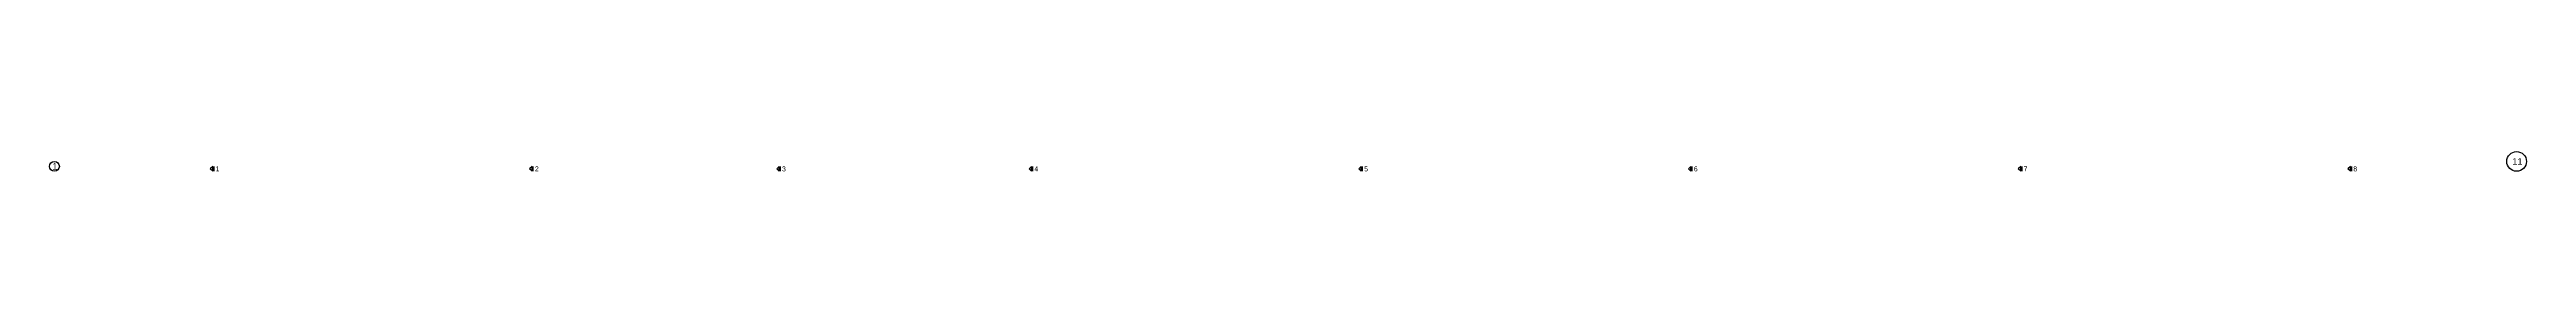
# Model space of a CAD drawing. Extents: x 0 to 98, y 3 to 248.
# Drawn here: x 40.1 to 77.89, y 238.88 to 239.18 of the extents above; entities that cross this region are included whole.
import ezdxf

# ---------------------------------------------------------------- set-up
doc = ezdxf.new("R2010")
doc.units = 0
for name, color, linetype in [('Axisline', 1, 'CONTINUOUS'), ('Axisline_Name', 2, 'CONTINUOUS'), ('SectionLine', 4, 'CONTINUOUS')]:
    doc.layers.add(name, color=color, linetype=linetype)
doc.styles.add('STRUDS_Arial', font='ARIAL.TTF', dxfattribs={"height": 0.04})

msp = doc.modelspace()

# ---------------------------------------------------------------- linework, layer by layer
at = {"layer": 'Axisline'}
for centre, radius in [((77.74, 239.03), 0.15), ((40.18, 238.955), 0.075)]:
    msp.add_circle(centre, radius, dxfattribs=at)
at = {"layer": 'SectionLine'}
for p, q in [((42.595, 238.955), (42.5575, 238.918)), ((42.595, 238.88), (42.5575, 238.918)), ((42.595, 238.88), (42.595, 238.955)), ((42.615, 238.88), (42.615, 238.955)), ((47.465, 238.955), (47.4275, 238.918)), ((47.465, 238.88), (47.4275, 238.918)), ((47.465, 238.88), (47.465, 238.955)), ((47.485, 238.88), (47.485, 238.955)), ((51.235, 238.955), (51.1975, 238.918)), ((51.235, 238.88), (51.1975, 238.918)), ((51.235, 238.88), (51.235, 238.955)), ((51.255, 238.88), (51.255, 238.955)), ((55.085, 238.955), (55.0475, 238.918)), ((55.085, 238.88), (55.0475, 238.918)), ((55.085, 238.88), (55.085, 238.955)), ((55.105, 238.88), (55.105, 238.955)), ((60.115, 238.955), (60.0775, 238.918)), ((60.115, 238.88), (60.0775, 238.918)), ((60.115, 238.88), (60.115, 238.955)), ((60.135, 238.88), (60.135, 238.955)), ((65.145, 238.955), (65.1075, 238.918)), ((65.145, 238.88), (65.1075, 238.918)), ((65.145, 238.88), (65.145, 238.955)), ((65.165, 238.88), (65.165, 238.955)), ((70.175, 238.955), (70.1375, 238.918)), ((70.175, 238.88), (70.1375, 238.918)), ((70.175, 238.88), (70.175, 238.955)), ((70.195, 238.88), (70.195, 238.955)), ((75.205, 238.955), (75.1675, 238.918)), ((75.205, 238.88), (75.1675, 238.918)), ((75.205, 238.88), (75.205, 238.955)), ((75.225, 238.88), (75.225, 238.955))]:
    msp.add_line(p, q, dxfattribs=at)

# ---------------------------------------------------------------- texts
at = {"layer": 'Axisline_Name', "style": 'STRUDS_Arial'}
for s, p in [('1', (40.147, 238.905)), ('11', (77.674, 238.98))]:
    msp.add_text(s, height=0.1, dxfattribs=at).set_placement(p)
at = {"layer": 'SectionLine', "style": 'STRUDS_Arial'}
for s, p in [('1', (42.639, 238.88)), ('2', (47.509, 238.88)), ('3', (51.279, 238.88)), ('4', (55.129, 238.88)), ('5', (60.159, 238.88)), ('6', (65.189, 238.88)), ('7', (70.219, 238.88)), ('8', (75.249, 238.88))]:
    msp.add_text(s, height=0.075, dxfattribs=at).set_placement(p)

doc.saveas('drawing.dxf')
